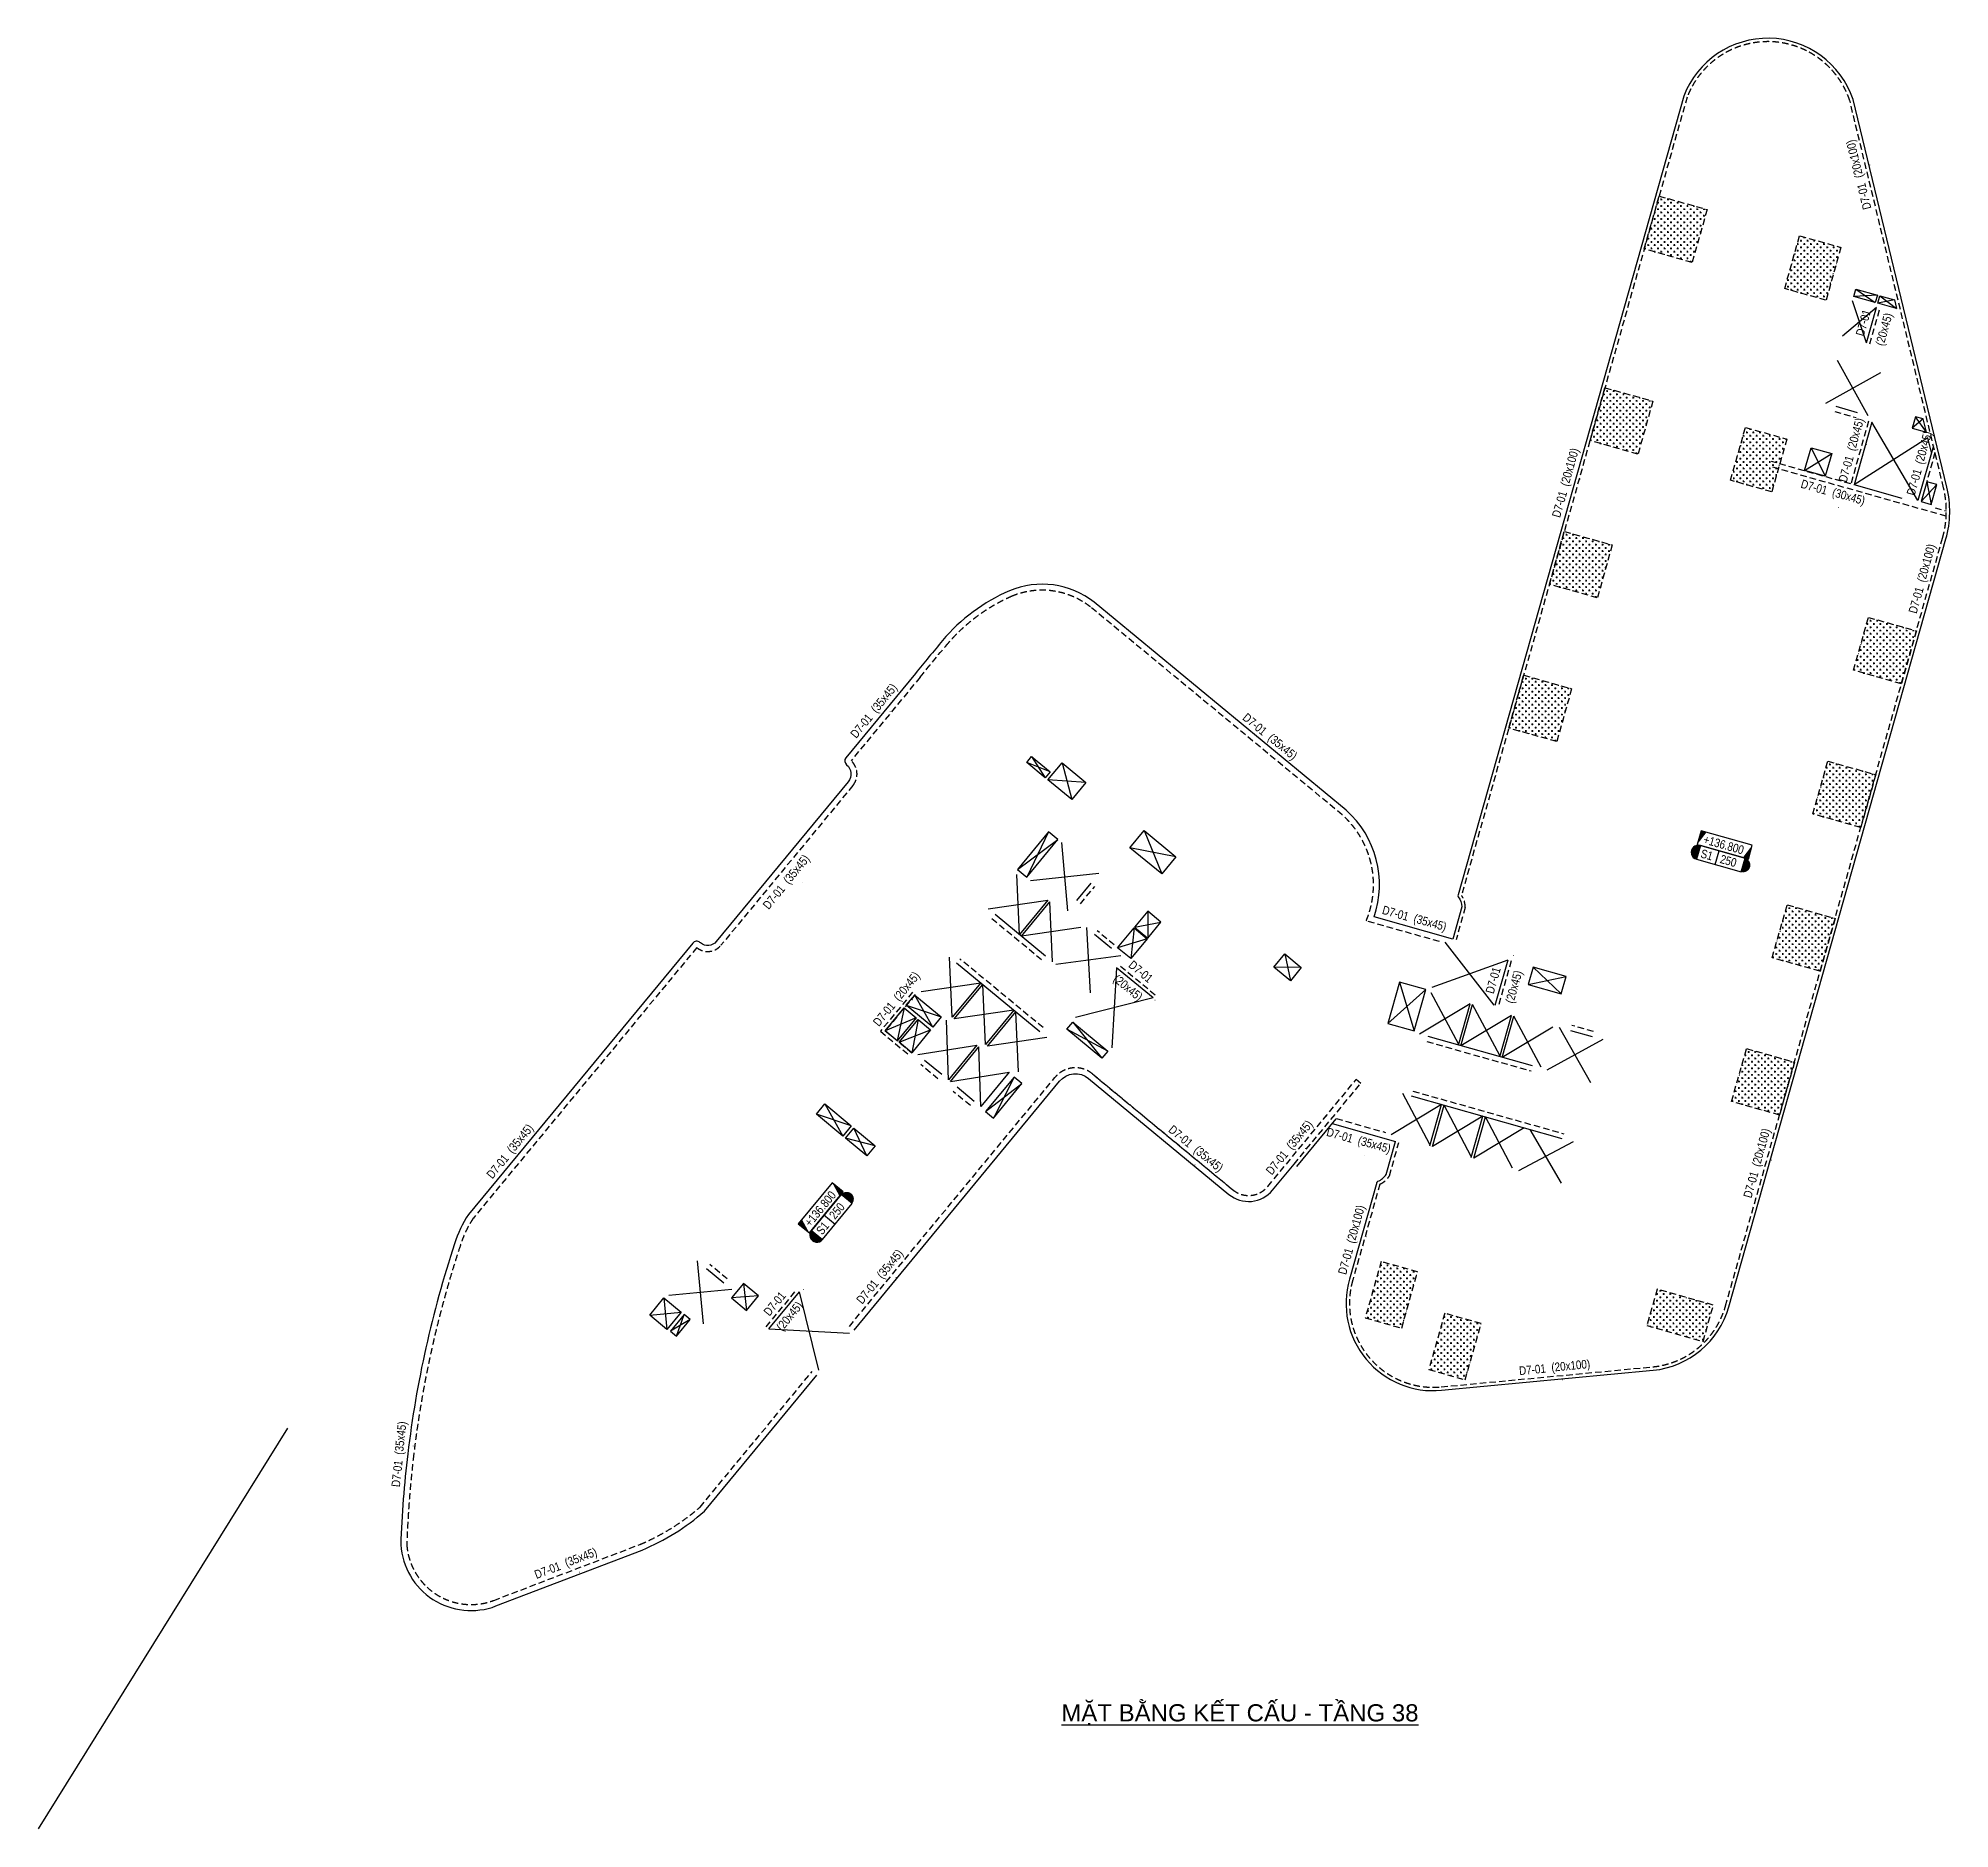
# Model space of a CAD drawing. Header units: millimetres. Extents: x 5400 to 3023951, y -127214 to 225084.
# Drawn here: x 2864800 to 2976113, y 2000 to 106284 of the extents above; entities that cross this region are included whole.
import ezdxf
from ezdxf.enums import TextEntityAlignment as Align

# ---------------------------------------------------------------- set-up
doc = ezdxf.new("R2010")
doc.units = ezdxf.units.MM
doc.header["$LTSCALE"] = 100
doc.linetypes.add('HIDDEN', pattern=[0.375, 0.25, -0.125])
for name, color, linetype in [('ccu11-Manh', 8, 'Continuous'), ('ccu11-Thay', 7, 'Continuous'), ('ccu12-Chidan', 9, 'Continuous'), ('ccu12-Hatch', 250, 'Continuous'), ('ccu12-Khuat', 9, 'HIDDEN'), ('ccu12-Lomo', 2, 'Continuous'), ('ccu12-Text', 31, 'Continuous'), ('ccu12-Thay', 7, 'Continuous')]:
    doc.layers.add(name, color=color, linetype=linetype)
doc.layers.add('ccu12-Tencaukien', color=9, linetype='Continuous', lineweight=15)
doc.layers.add('KC-Tencaukien', color=9, linetype='Continuous', lineweight=15)
doc.styles.add('Arial', font='arial.ttf', dxfattribs={"width": 0.7})
doc.styles.add('Arial Narrow', font='ARIALN.TTF')
pattern_1 = [(0, (168200, 0), (190.5, 190.5), [95.25, -285.75]), (90, (168247.62, -47.62), (-190.5, 190.5), [95.25, -285.75])]

msp = doc.modelspace()

# ---------------------------------------------------------------- texts
at = {"layer": 'ccu12-Text', "color": 31, "style": 'Arial'}
msp.add_text('%%UMẶT BẰNG KẾT CẤU - TẦNG 38', height=1000, dxfattribs=at).set_placement((2934777.9, 8253.3), align=Align.CENTER)

# ---------------------------------------------------------------- blocks, each defined once
blk = doc.blocks.new('ccu11-cmb-flat-8')
at = {"layer": 'ccu12-Chidan', "color": 7}
blk.add_lwpolyline([(0, 0), (1550, 0), (1550, 419), (0, 419)], close=True, dxfattribs=at)
at = {"layer": 'ccu12-Chidan'}
for points in [[(0, 0), (166, 419), (0, 419)], [(1550, 419), (1383, 0), (1550, 0)]]:
    blk.add_solid(points, dxfattribs=at)
at = {"layer": 'ccu12-Chidan', "color": 31, "style": 'Arial Narrow', "width": 0.8}
blk.add_attdef('+100.00', text='', height=250, dxfattribs=at).set_placement((745, 206), align=Align.MIDDLE_CENTER)
blk = doc.blocks.new('ccu11-chieudaysan-flat-2')
at = {"layer": 'ccu12-Chidan'}
for points in [[(-569, 0), (-569, 419, 1)], [(788, 419), (788, 0, 1)]]:
    blk.add_hatch(color=8, dxfattribs=at).paths.add_polyline_path(points)
at = {"layer": 'ccu12-Chidan', "color": 7}
blk.add_line((0, 0), (0, 419), dxfattribs=at)
blk.add_lwpolyline([(-569, 0), (788, 0), (788, 419), (-569, 419)], close=True, dxfattribs=at)
blk.add_arc((-569, 209), 209, 90, 270.0001, dxfattribs=at)
at = {"layer": 'ccu12-Chidan', "color": 31, "style": 'Arial Narrow', "width": 0.7}
for tag, p in [('S00', (-488, 209)), ('200', (100, 209))]:
    blk.add_attdef(tag, text='', height=250, dxfattribs=at).set_placement(p, align=Align.MIDDLE_LEFT)
blk = doc.blocks.new('*U4')
at = {"layer": 'ccu12-Tencaukien', "color": 8, "ltscale": 10000}
blk.add_line((361, -155), (354, -155), dxfattribs=at)
at = {"layer": 'ccu12-Text', "color": 2, "style": 'Arial Narrow', "width": 0.8}
blk.add_attdef('SH', text='', height=300, dxfattribs=at).set_placement((276, 6), align=Align.BOTTOM_RIGHT)
at = {"layer": 'ccu12-Text', "color": 31, "style": 'Arial Narrow', "width": 0.8}
for tag, p in [('(', (508, -75)), ('KT', (633, -75)), (')', (963, -75))]:
    blk.add_attdef(tag, text='', height=250, dxfattribs=at).set_placement(p, align=Align.BOTTOM_LEFT)
blk = doc.blocks.new('*U15')
at = {"layer": 'ccu12-Tencaukien', "color": 8, "ltscale": 10000}
blk.add_line((361, -155), (354, -155), dxfattribs=at)
at = {"layer": 'ccu12-Text', "color": 2, "style": 'Arial Narrow', "width": 0.8}
blk.add_attdef('SH', text='', height=300, dxfattribs=at).set_placement((276, 6), align=Align.BOTTOM_RIGHT)
at = {"layer": 'ccu12-Text', "color": 31, "style": 'Arial Narrow', "width": 0.8}
for tag, p in [('(', (508, -75)), ('KT', (633, -75)), (')', (963, -75))]:
    blk.add_attdef(tag, text='', height=250, dxfattribs=at).set_placement(p, align=Align.BOTTOM_LEFT)
blk = doc.blocks.new('*U16')
at = {"layer": 'ccu12-Tencaukien', "color": 8, "ltscale": 10000}
blk.add_line((361, -155), (354, -155), dxfattribs=at)
at = {"layer": 'ccu12-Text', "color": 2, "style": 'Arial Narrow', "width": 0.8}
blk.add_attdef('SH', text='', height=300, dxfattribs=at).set_placement((276, 6), align=Align.BOTTOM_RIGHT)
at = {"layer": 'ccu12-Text', "color": 31, "style": 'Arial Narrow', "width": 0.8}
for tag, p in [('(', (508, -75)), ('KT', (633, -75)), (')', (963, -75))]:
    blk.add_attdef(tag, text='', height=250, dxfattribs=at).set_placement(p, align=Align.BOTTOM_LEFT)
blk = doc.blocks.new('*U17')
at = {"layer": 'ccu12-Tencaukien', "color": 8, "ltscale": 10000}
blk.add_line((361, -155), (354, -155), dxfattribs=at)
at = {"layer": 'ccu12-Text', "color": 2, "style": 'Arial Narrow', "width": 0.8}
blk.add_attdef('SH', text='', height=300, dxfattribs=at).set_placement((276, 6), align=Align.BOTTOM_RIGHT)
at = {"layer": 'ccu12-Text', "color": 31, "style": 'Arial Narrow', "width": 0.8}
for tag, p in [('(', (508, -75)), ('KT', (633, -75)), (')', (963, -75))]:
    blk.add_attdef(tag, text='', height=250, dxfattribs=at).set_placement(p, align=Align.BOTTOM_LEFT)
blk = doc.blocks.new('*U18')
at = {"layer": 'ccu12-Tencaukien', "color": 8, "ltscale": 10000}
blk.add_line((361, -155), (354, -155), dxfattribs=at)
at = {"layer": 'ccu12-Text', "color": 2, "style": 'Arial Narrow', "width": 0.8}
blk.add_attdef('SH', text='', height=300, dxfattribs=at).set_placement((276, 6), align=Align.BOTTOM_RIGHT)
at = {"layer": 'ccu12-Text', "color": 31, "style": 'Arial Narrow', "width": 0.8}
for tag, p in [('(', (508, -75)), ('KT', (633, -75)), (')', (963, -75))]:
    blk.add_attdef(tag, text='', height=250, dxfattribs=at).set_placement(p, align=Align.BOTTOM_LEFT)
blk = doc.blocks.new('*U37')
at = {"layer": 'ccu12-Tencaukien', "color": 8, "ltscale": 10000}
blk.add_line((361, -155), (354, -155), dxfattribs=at)
at = {"layer": 'ccu12-Text', "color": 2, "style": 'Arial Narrow', "width": 0.8}
blk.add_attdef('SH', text='', height=300, dxfattribs=at).set_placement((276, 6), align=Align.BOTTOM_RIGHT)
at = {"layer": 'ccu12-Text', "color": 31, "style": 'Arial Narrow', "width": 0.8}
for tag, p in [('(', (508, -75)), ('KT', (633, -75)), (')', (963, -75))]:
    blk.add_attdef(tag, text='', height=250, dxfattribs=at).set_placement(p, align=Align.BOTTOM_LEFT)
blk = doc.blocks.new('*U38')
at = {"layer": 'ccu12-Tencaukien', "color": 8, "ltscale": 10000}
blk.add_line((361, -155), (354, -155), dxfattribs=at)
at = {"layer": 'ccu12-Text', "color": 2, "style": 'Arial Narrow', "width": 0.8}
blk.add_attdef('SH', text='', height=300, dxfattribs=at).set_placement((276, 6), align=Align.BOTTOM_RIGHT)
at = {"layer": 'ccu12-Text', "color": 31, "style": 'Arial Narrow', "width": 0.8}
for tag, p in [('(', (508, -75)), ('KT', (633, -75)), (')', (963, -75))]:
    blk.add_attdef(tag, text='', height=250, dxfattribs=at).set_placement(p, align=Align.BOTTOM_LEFT)
blk = doc.blocks.new('*U57')
at = {"layer": 'ccu12-Tencaukien', "color": 8, "ltscale": 10000}
blk.add_line((361, -155), (354, -155), dxfattribs=at)
at = {"layer": 'ccu12-Text', "color": 2, "style": 'Arial Narrow', "width": 0.8}
blk.add_attdef('SH', text='', height=300, dxfattribs=at).set_placement((276, 6), align=Align.BOTTOM_RIGHT)
at = {"layer": 'ccu12-Text', "color": 31, "style": 'Arial Narrow', "width": 0.8}
for tag, p in [('(', (508, -75)), ('KT', (633, -75)), (')', (963, -75))]:
    blk.add_attdef(tag, text='', height=250, dxfattribs=at).set_placement(p, align=Align.BOTTOM_LEFT)
blk = doc.blocks.new('Lomo T38')
at = {"layer": 'ccu11-Manh', "ltscale": 0.5}
for p, q in [((74364, 80350), (75491, 79560)), ((75614, 79997), (74240, 79913)), ((76610, 79716), (75635, 79519)), ((75759, 79956), (76733, 79209)), ((71378, 69785, 0), (72955, 70768, 0)), ((71752, 71108, 0), (72581, 69446, 0)), ((78487, 69127), (78740, 67808)), ((79066, 68963), (78161, 67972)), ((55280, 39844), (57490, 40311)), ((57204, 39300), (55565, 40854)), ((30803, 35965, 0), (28409, 37235, 0)), ((28756, 37655, 0), (30458, 35546, 0))]:
    blk.add_line(p, q, dxfattribs=at)
at = {"layer": 'ccu11-Manh'}
for p, q in [((78286, 72794, 0), (77638, 72250, 0)), ((78474, 72014, 0), (77825, 72915, 0)), ((27439, 52232, 20), (26076, 52776, 20)), ((26362, 53123, 20), (27154, 51886, 20)), ((28137, 52759, 20), (28697, 50611, 20)), ((29525, 51613, 20), (27310, 51757, 20)), ((32915, 48808, 20), (33935, 46284, 20)), ((34766, 47280, 20), (32090, 47809, 59)), ((49326, 39552, 0), (47110, 37580, 0)), ((47786, 39987, 0), (48646, 37146)), ((23682, 32449), (25800, 34072)), ((25338, 34454), (24146, 32068)), ((16759, 29866), (16010, 31484)), ((17244, 30454), (15519, 30890)), ((6472, 20334, 59), (5332, 19656, 0)), ((5675, 19367, 59), (6127, 20619, 59))]:
    blk.add_line(p, q, dxfattribs=at)
at = {"layer": 'ccu11-Manh', "ltscale": 5}
for p, q in [((25535, 46546), (27890, 48298)), ((27350, 48744), (26075, 46101)), ((32356, 43183), (33891, 43472)), ((33120, 44109), (33127, 42547)), ((33095, 42508), (31369, 41988)), ((32324, 43145), (32140, 41352)), ((41102, 41627, 0), (41429, 40060)), ((42066, 40831, 0), (40466, 40856, 0)), ((20606, 37361), (19556, 39227)), ((19632, 37906), (17837, 37146)), ((18938, 38479), (18531, 36573)), ((19065, 38633), (21096, 37955)), ((18647, 36478), (20479, 37207)), ((19748, 37811), (19378, 35874)), ((15860, 31614, 0), (13826, 32289)), ((14319, 32887), (15366, 31017)), ((9580, 22436), (9767, 20855)), ((4951, 21590), (5127, 19761)), ((10467, 21704), (8880, 21588)), ((4125, 20589), (5954, 20762))]:
    blk.add_line(p, q, dxfattribs=at)
at = {"layer": 'ccu12-Lomo'}
for points, elevation in [([(75615, 79997), (75491, 79560), (74240, 79913), (74364, 80350), (75614, 79997)], 0), ([(75759, 79956), (76610, 79716), (76733, 79209), (75635, 79519), (75759, 79956)], 0), ([(78475, 72013), (78287, 72795), (77825, 72915), (77638, 72250), (78474, 72014)], 0), ([(72955, 70768), (72581, 69446), (71378, 69785), (71752, 71108), (72955, 70768)], 0), ([(78740, 67808), (79066, 68963), (78487, 69127), (78161, 67972), (78740, 67808)], 0), ([(26362, 53123), (27440, 52233), (27152, 51885), (26075, 52775), (26362, 53123)], 20), ([(28137, 52759), (29525, 51613), (28697, 50611), (27304, 51762), (28137, 52759)], 20), ([(34766, 47280), (33935, 46284), (32087, 47806), (32915, 48808), (34766, 47280)], 20), ([(49326, 39552), (47786, 39987), (47110, 37580), (48647, 37148), (49326, 39552)], 0), ([(28409, 37235), (28756, 37655), (30803, 35965), (30458, 35546), (28409, 37235)], 0), ([(23682, 32449), (24146, 32068), (25800, 34072), (25338, 34454), (23682, 32449)], 0), ([(16013, 31487), (17244, 30454), (16759, 29866), (15520, 30890), (16013, 31487)], 0)]:
    blk.add_lwpolyline(points, dxfattribs=dict(at, elevation=elevation))
at = {"layer": 'ccu12-Lomo', "ltscale": 0.5}
for points, elevation in [([(27350, 48744), (25535, 46546), (26075, 46101), (27890, 48298), (27350, 48744)], 0), ([(4125, 20589), (4951, 21590), (5954, 20762), (5127, 19761), (4124, 20588)], 0), ([(6474, 20332), (6128, 20619), (5328, 19653), (5675, 19367), (6474, 20332)], 59)]:
    blk.add_lwpolyline(points, dxfattribs=dict(at, elevation=elevation))
at = {"layer": 'ccu12-Lomo', "ltscale": 0.5, "elevation": 0}
for points in [[(32356, 43183), (33127, 42547), (33891, 43472), (33120, 44109)], [(32324, 43145), (33095, 42508), (32140, 41352), (31369, 41988)], [(41102, 41627), (42066, 40831), (41429, 40060), (40465, 40856)], [(19556, 39227), (21096, 37955), (20606, 37361), (19065, 38633)], [(18938, 38479), (19632, 37906), (18531, 36573), (17837, 37146)], [(19748, 37811), (20479, 37207), (19378, 35874), (18647, 36478)], [(14319, 32887), (15860, 31614), (15366, 31017), (13826, 32289)], [(8880, 21588), (9767, 20855), (10467, 21704), (9580, 22436)]]:
    blk.add_lwpolyline(points, close=True, dxfattribs=at)
at = {"layer": 'ccu12-Lomo', "ltscale": 0.5}
blk.add_lwpolyline([(57204, 39300), (57490, 40311), (55565, 40854), (55280, 39844), (57204, 39300)], dxfattribs=at)

# ---------------------------------------------------------------- hatches: boundary and pattern name
at = {"layer": 'ccu12-Hatch', "ltscale": 0.5}
h = msp.add_hatch(dxfattribs=at)
h.set_pattern_fill('CROSS', color=256, scale=30)
h.set_pattern_definition([(0, (163109.29, 49655.36), (190.5, 190.5), [95.25, -285.75]), (90, (163156.91, 49607.74), (-190.5, 190.5), [95.25, -285.75])])
h.paths.add_polyline_path([(2961978.9, 96304.1), (2961108.7, 93224.6), (2958318, 94013.2), (2959188.1, 97092.6)])
h = msp.add_hatch(dxfattribs=at)
h.set_pattern_fill('CROSS', color=256, scale=30)
h.set_pattern_definition(pattern_1)
h.paths.add_polyline_path([(2969775, 94101.1), (2968904.8, 91021.7), (2966499, 91701.5), (2967369.2, 94780.9)])
h = msp.add_hatch(dxfattribs=at)
h.set_pattern_fill('CROSS', color=256, scale=30)
h.set_pattern_definition([(0, (159954.98, 38492.46), (190.5, 190.5), [95.25, -285.75]), (90, (160002.6, 38444.84), (-190.5, 190.5), [95.25, -285.75])])
h.paths.add_polyline_path([(2958824.5, 85141.2), (2957954.4, 82061.7), (2955163.7, 82850.3), (2956033.8, 85929.7)])
h = msp.add_hatch(dxfattribs=at)
h.set_pattern_fill('CROSS', color=256, scale=30)
h.set_pattern_definition([(0, (165045.68, -11162.9), (190.5, 190.5), [95.25, -285.75]), (90, (165093.3, -11210.52), (-190.5, 190.5), [95.25, -285.75])])
h.paths.add_polyline_path([(2966620.6, 82938.2), (2965750.5, 79858.8), (2963344.7, 80538.6), (2964214.8, 83618)])
h = msp.add_hatch(dxfattribs=at)
h.set_pattern_fill('CROSS', color=256, scale=30)
h.set_pattern_definition([(0, (157589.24, 30120.29), (190.5, 190.5), [95.25, -285.75]), (90, (157636.86, 30072.66), (-190.5, 190.5), [95.25, -285.75])])
h.paths.add_polyline_path([(2956458.8, 76769), (2955588.7, 73689.6), (2952797.9, 74478.2), (2953668.1, 77557.6)])
h = msp.add_hatch(dxfattribs=at)
h.set_pattern_fill('CROSS', color=256, scale=30)
h.set_pattern_definition([(0, (175297.21, 25116.52), (190.5, 190.5), [95.25, -285.75]), (90, (175344.84, 25068.9), (-190.5, 190.5), [95.25, -285.75])])
h.paths.add_polyline_path([(2974166.8, 71765.2), (2973296.6, 68685.8), (2970505.9, 69474.4), (2971376.1, 72553.8)])
h = msp.add_hatch(dxfattribs=at)
h.set_pattern_fill('CROSS', color=256, scale=30)
h.set_pattern_definition([(0, (155223.5, 21748.12), (190.5, 190.5), [95.25, -285.75]), (90, (155271.13, 21700.5), (-190.5, 190.5), [95.25, -285.75])])
h.paths.add_polyline_path([(2954093.1, 68396.8), (2953222.9, 65317.4), (2950432.2, 66106), (2951302.4, 69185.4)])
h = msp.add_hatch(dxfattribs=at)
h.set_pattern_fill('CROSS', color=256, scale=30)
h.set_pattern_definition([(0, (172931.48, 16744.35), (190.5, 190.5), [95.25, -285.75]), (90, (172979.1, 16696.72), (-190.5, 190.5), [95.25, -285.75])])
h.paths.add_polyline_path([(2971801, 63393.1), (2970930.9, 60313.6), (2968140.2, 61102.2), (2969010.3, 64181.6)])
h = msp.add_hatch(dxfattribs=at)
h.set_pattern_fill('CROSS', color=256, scale=30)
h.set_pattern_definition([(0, (170565.74, 8372.17), (190.5, 190.5), [95.25, -285.75]), (90, (170613.36, 8324.55), (-190.5, 190.5), [95.25, -285.75])])
h.paths.add_polyline_path([(2969435.3, 55020.9), (2968565.2, 51941.5), (2965774.4, 52730), (2966644.6, 55809.5)])
h = msp.add_hatch(dxfattribs=at)
h.set_pattern_fill('CROSS', color=256, scale=30)
h.set_pattern_definition(pattern_1)
h.paths.add_polyline_path([(2967069.6, 46648.7), (2966199.4, 43569.3), (2963408.7, 44357.9), (2964278.9, 47437.3)])
h = msp.add_hatch(dxfattribs=at)
h.set_pattern_fill('CROSS', color=256, scale=30)
h.set_pattern_definition([(0, (164498.98, 3009.8), (190.5, 190.5), [95.25, -285.75]), (90, (164546.6, 2962.18), (-190.5, 190.5), [95.25, -285.75])])
h.paths.add_polyline_path([(2944195.9, 31160), (2945120.5, 34431.9), (2943003.3, 35030.1), (2942078.8, 31758.2)])
h = msp.add_hatch(dxfattribs=at)
h.set_pattern_fill('CROSS', color=256, scale=30)
h.set_pattern_definition(pattern_1)
h.paths.add_polyline_path([(2961746.1, 30383.4), (2962344.3, 32500.5), (2959072.4, 33425), (2958474.2, 31307.9)])
h = msp.add_hatch(dxfattribs=at)
h.set_pattern_fill('CROSS', color=256, scale=30)
h.set_pattern_definition(pattern_1)
h.paths.add_polyline_path([(2947896.9, 28150.2), (2948821.5, 31422), (2946704.4, 32020.3), (2945779.8, 28748.4)])

# ---------------------------------------------------------------- linework, layer by layer
at = {"layer": 'ccu11-Manh', "ltscale": 0.5}
for p, q in [((2971852.4, 90604.4), (2969872.4, 88929.8)), ((2971267.8, 88535.5), (2970457, 90998.7)), ((2971369.4, 84298.2), (2969574.4, 87507.2)), ((2972076.4, 86800.2), (2968867.3, 85005.2)), ((2974255.2, 79352.1), (2971576.5, 83927.9)), ((2974840.8, 83005.5), (2970543.1, 80270.6, 0)), ((2924750.5, 55453, 0), (2924406.3, 59433.4, 0)), ((2921934.9, 54081.9, 0), (2921777, 57584.4, 0)), ((2922591.5, 57235.9, 0), (2926565.3, 57650.5, 0)), ((2920121.4, 55579.6, 0), (2923590.5, 56086.7, 0)), ((2923861, 52491.3, 0), (2923706.2, 55991.2, 0)), ((2925516.6, 54496.1, 0), (2922050.6, 53986.4, 0)), ((2925836.7, 54491.1, 0), (2926058.5, 50676.5, 0)), ((2946701.9, 53635.4), (2949562.9, 49969.3)), ((2918025.5, 49269.5, 0), (2917867.6, 52772)), ((2927841.4, 52835.5, 0), (2924053.8, 52332.1, 0)), ((2950378, 52596.7), (2945954.2, 50989)), ((2916212, 50767.3), (2919681.1, 51274.3)), ((2927598.1, 52148.3, 0), (2927317.8, 47490.1, 0)), ((2919953.2, 47677.6, 0), (2919796.8, 51178.8)), ((2929718.5, 50397.2, 0), (2925197.4, 49241.2, 0)), ((2947502.3, 47713.3, 0), (2945920.7, 50686.7, 0)), ((2917803.3, 45627.2), (2917685.4, 49096.5)), ((2921608.8, 49682.4), (2918141.2, 49174)), ((2921879.2, 46087), (2921724.4, 49586.8)), ((2948182.1, 50047.7, 0), (2945240.9, 48281, 0)), ((2950587.9, 49367.9), (2947646.7, 47601.1)), ((2949908.1, 47033.5), (2948326.5, 50006.9)), ((2952313.9, 46353.7), (2950732.3, 49327.1)), ((2923534.8, 48091.8), (2920068.8, 47582.1)), ((2952993.7, 48688.1), (2950052.5, 46921.3)), ((2955907.9, 47968.6), (2952650.7, 46187.1)), ((2953357.7, 48689.2), (2955200.9, 45466.5)), ((2916029.8, 47091.7), (2919458.8, 47631.9, 0)), ((2919692.3, 44067.1), (2919574.5, 47536.4, 0)), ((2917918.9, 45531.7, 0), (2921347.9, 46071.9, 0)), ((2945843.6, 41843.2), (2944262, 44816.6)), ((2946523.4, 44177.6), (2943582.2, 42410.8)), ((2948929.2, 43497.8), (2945988, 41731)), ((2948249.4, 41163.4), (2946667.8, 44136.8)), ((2950655.2, 40483.5), (2949073.6, 43457)), ((2951335, 42818), (2948393.7, 41051.2)), ((2953494, 39610), (2951671.8, 42722.8)), ((2954173.8, 42015.8), (2950992, 40317)), ((2903532.5, 31409.2), (2903183.4, 35069.5)), ((2905188.1, 33414), (2901527.8, 33064.8)), ((2910253.7, 28711.8), (2909129.8, 33271.4)), ((2907346.8, 31112.4), (2912036.6, 30870.8))]:
    msp.add_line(p, q, dxfattribs=at)
at = {"layer": 'ccu11-Thay', "ltscale": 0.5}
for p, q in [((2926087.7, 57072.2, 0), (2925259.9, 56069.8, 0)), ((2926299.3, 54109, 0), (2927301.7, 53281.2, 0)), ((2951808.7, 46425.1), (2945746.1, 48138.2)), ((2954031.4, 48498.8), (2955282.4, 48145.3)), ((2916415.3, 46773.4), (2917417.7, 45945.6, 0)), ((2918304.4, 45213.3, 0), (2919306.8, 44385.5)), ((2953548.3, 42192.5), (2944767.2, 44673.8)), ((2903723.1, 34623.8), (2904725.5, 33796))]:
    msp.add_line(p, q, dxfattribs=at)
at = {"layer": 'ccu11-Thay'}
for p, q in [((2923590.5, 56086.7, 0), (2921934.9, 54081.9, 0)), ((2922050.6, 53986.4, 0), (2923706.2, 55991.2, 0)), ((2950378, 52596.7, 0), (2949630.2, 49950.3, 0)), ((2919681.1, 51274.3), (2918025.5, 49269.5, 0)), ((2918141.2, 49174), (2919796.8, 51178.8)), ((2921608.8, 49682.4), (2919953.2, 47677.6, 0)), ((2920068.8, 47582.1), (2921724.4, 49586.8)), ((2947502.3, 47641.9, 0), (2948182.1, 50047.7, 0)), ((2947646.7, 47601.1, 0), (2948326.5, 50006.9, 0)), ((2949908.1, 46962.1, 0), (2950587.9, 49367.9, 0)), ((2950052.5, 46921.3), (2950732.3, 49327.1)), ((2919458.8, 47631.9, 0), (2917803.3, 45627.2)), ((2917918.9, 45531.7, 0), (2919574.5, 47536.4, 0)), ((2921347.9, 46071.9, 0), (2919692.3, 44067.1)), ((2945843.6, 41771.8), (2946523.4, 44177.6)), ((2945988, 41731), (2946667.8, 44136.8)), ((2948249.4, 41092), (2948929.2, 43497.8)), ((2948393.7, 41051.2), (2949073.6, 43457))]:
    msp.add_line(p, q, dxfattribs=at)
at = {"layer": 'ccu11-Thay', "ltscale": 0.5, "extrusion": (-9.92109e-09, 8.1449e-09, 1)}
msp.add_line((2929718.4, 50397, 0), (2927598, 52148.1, 0), dxfattribs=at)
at = {"layer": 'ccu12-Khuat', "ltscale": 15}
for p, q in [((2960818.1, 102856.1, 0), (2947678.1, 56361.2, 0)), ((2975751, 80097.9), (2970283.6, 102676.9, 0)), ((2971460.2, 88481.1), (2972044.9, 90550.1)), ((2969411.3, 84539.7), (2970662.3, 84186.2)), ((2971384, 83982.3, 0), (2970350.6, 80325, 0)), ((2975905, 78443.8), (2965649.9, 81341.6)), ((2970350.6, 80325, 0), (2965731.5, 81630.3)), ((2975251.9, 82151.3), (2974445.7, 79298.2)), ((2975258.4, 78938.2, 0), (2975912.7, 78753.3, 0)), ((2963057, 32448.3), (2975695.7, 77176)), ((2925491.2, 55878.8, 0), (2926319, 56881.1, 0)), ((2920335.1, 55014, 0), (2923265.1, 52594.3, 0)), ((2927460.9, 53474, 0), (2926458.5, 54301.8, 0)), ((2923321, 48657.4), (2918463.4, 52669)), ((2950570.5, 52542.3, 0), (2949822.7, 49895.9, 0)), ((2955364, 48434), (2954112.9, 48787.5)), ((2945664.5, 47849.5), (2951727.2, 46136.4)), ((2917194.9, 45675.7, 0), (2916192.5, 46503.5)), ((2919083.9, 44115.6), (2918081.6, 44943.4, 0)), ((2944848.8, 44962.5), (2953629.9, 42481.2)), ((2940383.4, 43366.6, 0), (2943258.9, 42554.1)), ((2904916.5, 34027.3), (2903914.1, 34855.1)), ((2907192.6, 31239.8), (2908975.5, 33398.8))]:
    msp.add_line(p, q, dxfattribs=at)
at = {"layer": 'ccu12-Khuat', "ltscale": 15, "extrusion": (-9.92109e-09, 8.1449e-09, 1)}
msp.add_line((2929845.8, 50551.2, 0), (2927725.4, 52302.3, 0), dxfattribs=at)
at = {"layer": 'ccu12-Khuat', "ltscale": 15, "elevation": 0}
for points in [[(2961978.9, 96304.1), (2961108.7, 93224.6), (2958318, 94013.2), (2959188.1, 97092.6), (2961978.9, 96304.1)], [(2969775, 94101.1), (2968904.8, 91021.7), (2966499, 91701.5), (2967369.2, 94780.9), (2969775, 94101.1)], [(2958824.5, 85141.2), (2957954.4, 82061.7), (2955163.7, 82850.3), (2956033.8, 85929.7), (2958824.5, 85141.2)], [(2966620.6, 82938.2), (2965750.5, 79858.8), (2963344.7, 80538.6), (2964214.8, 83618), (2966620.6, 82938.2)], [(2956458.8, 76769), (2955588.7, 73689.6), (2952797.9, 74478.2), (2953668.1, 77557.6), (2956458.8, 76769)], [(2974166.8, 71765.2), (2973296.6, 68685.8), (2970505.9, 69474.4), (2971376.1, 72553.8), (2974166.8, 71765.2)], [(2954093.1, 68396.8), (2953222.9, 65317.4), (2950432.2, 66106), (2951302.4, 69185.4), (2954093.1, 68396.8)], [(2971801, 63393.1), (2970930.9, 60313.6), (2968140.2, 61102.2), (2969010.3, 64181.6), (2971801, 63393.1)], [(2969435.3, 55020.9), (2968565.2, 51941.5), (2965774.4, 52730), (2966644.6, 55809.5), (2969435.3, 55020.9)], [(2946399.7, 53668.9), (2942130, 54875.4)], [(2915719.2, 50720.3), (2913840.8, 48445.6), (2915537.1, 47044.7)], [(2915873.4, 50592.9), (2914122.3, 48472.5), (2915664.4, 47199)], [(2967069.6, 46648.7), (2966199.4, 43569.3), (2963408.7, 44357.9), (2964278.9, 47437.3), (2967069.6, 46648.7)], [(2937927.1, 40706.4), (2941811.4, 45409.8), (2941541.5, 45632.7)], [(2944195.9, 31160), (2945120.5, 34431.9), (2943003.3, 35030.1), (2942078.8, 31758.2), (2944195.9, 31160)], [(2961746.1, 30383.4), (2962344.3, 32500.5), (2959072.4, 33425), (2958474.2, 31307.9), (2961746.1, 30383.4)], [(2947896.9, 28150.2), (2948821.5, 31422), (2946704.4, 32020.3), (2945779.8, 28748.4), (2947896.9, 28150.2)]]:
    msp.add_lwpolyline(points, dxfattribs=at)
at = {"layer": 'ccu12-Khuat', "ltscale": 15, "extrusion": (-3.81165e-21, -3.29453e-06, 1), "elevation": 20.3}
for points in [[(2942130, 54875.4, 0.31985104), (2940739.3, 61051.2), (2926074.6, 73160.3, 0.27164606), (2921496.3, 73783.3, 0.11408457), (2917723.1, 70978.5, -0.00024627), (2916153.6, 69070.7), (2912135.7, 64204.8, -0.40049978), (2912239.2, 62758.9), (2904555.7, 53457, -0.41381835), (2903148.9, 53322.1), (2890138.7, 37569.4, 0.07072031), (2889376, 35960.3, 0.05033274), (2886666, 23794.1, 0.02088585), (2886261.7, 18541.9, 0.50175731), (2891330.7, 15301.9), (2899838, 18559.5, 0.07924817), (2903340.7, 20733.6), (2909869.9, 28639.7)], [(2912034.9, 31261.3), (2924006.6, 45757.8, -0.41421356), (2926188.8, 45965.9), (2934362, 39216.2, 0.41486729), (2936405.4, 39413.4), (2941541.5, 45632.7)]]:
    msp.add_lwpolyline(points, format="xyb", dxfattribs=at)
at = {"layer": 'ccu12-Khuat', "ltscale": 15, "elevation": 0}
for points in [[(2947678.1, 56361.2, -0.15751804), (2947897.1, 55660.1), (2947364.6, 53775.5)], [(2926342.5, 45838), (2934360.6, 39216.2, 0.41486705), (2936405.5, 39413.6), (2939805.1, 43530.1)], [(2942928.3, 39545.1, 0.15749066), (2943481.7, 40027.9), (2944031.1, 41972.2)], [(2942928.3, 39545.1), (2941346.8, 33948.5, 0.52903183), (2946504.6, 27736.2), (2958814, 28903.1, 0.30834994), (2963057, 32448.6)]]:
    msp.add_lwpolyline(points, format="xyb", dxfattribs=at)
at = {"layer": 'ccu12-Khuat', "ltscale": 15}
for centre, radius, start, end in [((2965518.3, 101048.7, 0), 5034.9, 18.663294, 159.167695), ((2970152.8, 78742.3), 5760, 344.221226, 13.61189)]:
    msp.add_arc(centre, radius, start, end, dxfattribs=at)
at = {"layer": 'ccu12-Thay'}
for p, q in [((2960625.7, 102910.5, 0), (2947477.6, 56386.9)), ((2975945.4, 80144.9), (2970478, 102723.9, 0)), ((2971267.8, 88535.5), (2971852.4, 90604.4)), ((2970743.9, 84474.9), (2969492.9, 84828.4)), ((2971576.5, 83927.9, 0), (2970543.1, 80270.6, 0)), ((2975156, 82547.4), (2974253.2, 79352.6)), ((2975048.3, 82158.7), (2974840.8, 83005.5)), ((2973333.8, 79482.1), (2970543.1, 80270.6, 0)), ((2963249.4, 32394), (2975888.2, 77121.6)), ((2940139.9, 43071.8, 0), (2943838.8, 42026.5))]:
    msp.add_line(p, q, dxfattribs=at)
at = {"layer": 'ccu12-Thay', "ltscale": 0.5}
for p, q in [((2923456.2, 52825.6, 0), (2920526.2, 55245.3, 0)), ((2918272.4, 52437.7), (2923130, 48426.1)), ((2907346.8, 31112.4), (2909129.8, 33271.4))]:
    msp.add_line(p, q, dxfattribs=at)
at = {"layer": 'ccu12-Thay', "ltscale": 0.5, "extrusion": (-3.81165e-21, -3.29453e-06, 1), "elevation": 20.3}
for points in [[(2942592.9, 55108.3, 0.30156318), (2940967.5, 61316.7), (2926294.2, 73432.9, 0.2720468), (2921358.8, 74105.2, 0.11422115), (2917454.5, 71202.9, -0.00024653), (2915883.6, 69293.4), (2911824.8, 64377.9, 0.39975737), (2911875.7, 63967.1), (2911875.7, 63967.1, -0.4140984), (2911969.4, 62981.8), (2904285.9, 53679.9, -0.41415341), (2903370.9, 53592.7), (2903333.2, 53623.8, 0.41421363), (2902910.9, 53583.5), (2889857.1, 37778.1, 0.07130962), (2889042.7, 36067.3, 0.05032002), (2886318.4, 23835.6, 0.02095821), (2885911.3, 18535.8, 0.50327687), (2891455.1, 14974.8), (2899968.3, 18234.6, 0.07990407), (2903592, 20488.3), (2910139.8, 28416.8)], [(2912304.8, 31038.4), (2924276.5, 45534.9, -0.41421356), (2925965.9, 45696.1), (2934139.1, 38946.3, 0.41480027), (2936675.5, 39190.8), (2937927.1, 40706.4)]]:
    msp.add_lwpolyline(points, format="xyb", dxfattribs=at)
at = {"layer": 'ccu12-Thay', "elevation": 0}
for points in [[(2947477.6, 56386.9, 0.18978239), (2947490.9, 56278.1, -0.16130354), (2947697.1, 55687.5), (2947168.1, 53815.5)], [(2942743.8, 39628.1, -0.18978239), (2942812.1, 39713.8, 0.16130354), (2943296.8, 40109.2), (2943838.6, 42026.6)], [(2942744.7, 39631), (2941154.5, 34003.4, 0.52900069), (2946523.7, 27537.1), (2958833.3, 28704, 0.30836815), (2963249.4, 32394)]]:
    msp.add_lwpolyline(points, format="xyb", dxfattribs=at)
msp.add_lwpolyline([(2947168.1, 53815.5), (2942592.9, 55108.3)], dxfattribs=at)
at = {"layer": 'ccu12-Thay', "ltscale": 0.5, "elevation": 0}
msp.add_lwpolyline([(2938081.3, 40579.1), (2940373.7, 43354.9)], dxfattribs=at)
at = {"layer": 'ccu12-Thay'}
for centre, radius, start, end in [((2965518.3, 101048.7, 0), 5234.9, 18.663294, 159.167695), ((2970152.8, 78742.3), 5960, 344.221226, 13.61189)]:
    msp.add_arc(centre, radius, start, end, dxfattribs=at)
at = {"layer": 'Defpoints', "color": 1, "ltscale": 0.5}
msp.add_line((2879321.9, 25335.1), (2864799.9, 1999.8), dxfattribs=at)

# ---------------------------------------------------------------- block references
at = {"layer": 'ccu12-Lomo'}
msp.add_blockref('Lomo T38', (2896285.1, 11326.3), dxfattribs=at)
at = {"layer": 'ccu12-Tencaukien'}
ref = msp.add_blockref('*U4', (2971336.5, 98208.5, 0), dxfattribs=dict(at, xscale=1.815893337873054, yscale=1.815893337873054, zscale=1.815893337873054, rotation=103.6118897536134))
ref.add_attrib('KT', '(20x100)', dxfattribs={"color": 31, "height": 500, "rotation": 103.61189, "style": 'Arial Narrow'}).set_placement((2971227.5, 98243.9, 0), align=Align.BOTTOM_LEFT)
ref.add_attrib('SH', 'D7-01', dxfattribs={"color": 2, "height": 500, "rotation": 103.61189, "style": 'Arial Narrow'}).set_placement((2971328, 97926.2, 0), align=Align.BOTTOM_RIGHT)
ref = msp.add_blockref('*U4', (2971820.4, 90595, 0), dxfattribs=dict(at, xscale=1.815893337873054, yscale=1.815893337873054, zscale=1.815893337873054, rotation=74.21909893616227))
ref.add_attrib('KT', '(20x45)', dxfattribs={"color": 31, "height": 500, "rotation": 74.219099, "style": 'Arial Narrow'}).set_placement((2972403.9, 88288, 0), align=Align.BOTTOM_LEFT)
ref.add_attrib('SH', 'D7-01', dxfattribs={"color": 2, "height": 500, "rotation": 74.219099, "style": 'Arial Narrow'}).set_placement((2971674.4, 90353.2, 0), align=Align.BOTTOM_RIGHT)
ref = msp.add_blockref('*U17', (2970818.8, 82085.5, 0), dxfattribs=dict(at, xscale=1.815893337873054, yscale=1.815893337873054, zscale=1.815893337873054, rotation=74.21909893616227))
ref.add_attrib('KT', '(20x45)', dxfattribs={"color": 31, "height": 500, "rotation": 74.219099, "style": 'Arial Narrow'}).set_placement((2970741.1, 82169.9, 0), align=Align.BOTTOM_LEFT)
ref.add_attrib('SH', 'D7-01', dxfattribs={"color": 2, "height": 500, "rotation": 74.219099, "style": 'Arial Narrow'}).set_placement((2970672.7, 81843.7, 0), align=Align.BOTTOM_RIGHT)
ref = msp.add_blockref('*U18', (2974777.9, 81313.1, 0), dxfattribs=dict(at, xscale=1.815893337873054, yscale=1.815893337873054, zscale=1.815893337873054, rotation=74.21909893616227))
ref.add_attrib('KT', '(20x45)', dxfattribs={"color": 31, "height": 500, "rotation": 74.219099, "style": 'Arial Narrow'}).set_placement((2974700.3, 81397.5, 0), align=Align.BOTTOM_LEFT)
ref.add_attrib('SH', 'D7-01', dxfattribs={"color": 2, "height": 500, "rotation": 74.219099, "style": 'Arial Narrow'}).set_placement((2974631.9, 81071.4, 0), align=Align.BOTTOM_RIGHT)
ref = msp.add_blockref('*U4', (2954129.3, 80027.3, 0), dxfattribs=dict(at, xscale=1.815893337873054, yscale=1.815893337873054, zscale=1.815893337873054, rotation=74.21909893616227))
ref.add_attrib('KT', '(20x100)', dxfattribs={"color": 31, "height": 500, "rotation": 74.219099, "style": 'Arial Narrow'}).set_placement((2954051.7, 80111.7, 0), align=Align.BOTTOM_LEFT)
ref.add_attrib('SH', 'D7-01', dxfattribs={"color": 2, "height": 500, "rotation": 74.219099, "style": 'Arial Narrow'}).set_placement((2953983.3, 79785.5, 0), align=Align.BOTTOM_RIGHT)
ref = msp.add_blockref('*U16', (2969099.8, 79399.8, 0), dxfattribs=dict(at, xscale=1.815893337873054, yscale=1.815893337873054, zscale=1.815893337873054, rotation=344.2212278170489))
ref.add_attrib('KT', '(30x45)', dxfattribs={"color": 31, "height": 500, "rotation": 344.221228, "style": 'Arial Narrow'}).set_placement((2969184.2, 79477.5), align=Align.BOTTOM_LEFT)
ref.add_attrib('SH', 'D7-01', dxfattribs={"color": 2, "height": 500, "rotation": 344.221228, "style": 'Arial Narrow'}).set_placement((2968858, 79545.9), align=Align.BOTTOM_RIGHT)
ref = msp.add_blockref('*U4', (2974893.4, 74440.4, 0), dxfattribs=dict(at, xscale=1.815893337873054, yscale=1.815893337873054, zscale=1.815893337873054, rotation=74.21909893616227))
ref.add_attrib('KT', '(20x100)', dxfattribs={"color": 31, "height": 500, "rotation": 74.219099, "style": 'Arial Narrow'}).set_placement((2974815.8, 74524.8, 0), align=Align.BOTTOM_LEFT)
ref.add_attrib('SH', 'D7-01', dxfattribs={"color": 2, "height": 500, "rotation": 74.219099, "style": 'Arial Narrow'}).set_placement((2974747.4, 74198.6, 0), align=Align.BOTTOM_RIGHT)
ref = msp.add_blockref('*U37', (2913774, 66739.4, 0), dxfattribs=dict(at, xscale=1.815893337873054, yscale=1.815893337873054, zscale=1.815893337873054, rotation=50.44092590918682))
ref.add_attrib('KT', '(35x45)', dxfattribs={"color": 31, "height": 500, "rotation": 50.440926, "style": 'Arial Narrow'}).set_placement((2913737, 66847.9, 0), align=Align.BOTTOM_LEFT)
ref.add_attrib('SH', 'D7-01', dxfattribs={"color": 2, "height": 500, "rotation": 50.440926, "style": 'Arial Narrow'}).set_placement((2913542.8, 66577, 0), align=Align.BOTTOM_RIGHT)
ref = msp.add_blockref('*U4', (2936154.6, 65295.2), dxfattribs=dict(at, xscale=1.815893337873054, yscale=1.815893337873054, zscale=1.815893337873054, rotation=320.4488798636559))
ref.add_attrib('KT', '(35x45)', dxfattribs={"color": 31, "height": 500, "rotation": 320.44888, "style": 'Arial Narrow'}).set_placement((2936263, 65332.2, 0), align=Align.BOTTOM_LEFT)
ref.add_attrib('SH', 'D7-01', dxfattribs={"color": 2, "height": 500, "rotation": 320.44888, "style": 'Arial Narrow'}).set_placement((2935992.1, 65526.3, 0), align=Align.BOTTOM_RIGHT)
ref = msp.add_blockref('*U38', (2908674, 56773.4), dxfattribs=dict(at, xscale=1.815893337873054, yscale=1.815893337873054, zscale=1.815893337873054, rotation=50.44092590918682))
ref.add_attrib('KT', '(35x45)', dxfattribs={"color": 31, "height": 500, "rotation": 50.440926, "style": 'Arial Narrow'}).set_placement((2908637, 56881.9, 0), align=Align.BOTTOM_LEFT)
ref.add_attrib('SH', 'D7-01', dxfattribs={"color": 2, "height": 500, "rotation": 50.440926, "style": 'Arial Narrow'}).set_placement((2908442.9, 56611, 0), align=Align.BOTTOM_RIGHT)
ref = msp.add_blockref('*U4', (2944723, 54583, 0), dxfattribs=dict(at, xscale=1.815893337873054, yscale=1.815893337873054, zscale=1.815893337873054, rotation=344.2212278170489))
ref.add_attrib('KT', '(35x45)', dxfattribs={"color": 31, "height": 500, "rotation": 344.221228, "style": 'Arial Narrow'}).set_placement((2944807.4, 54660.6), align=Align.BOTTOM_LEFT)
ref.add_attrib('SH', 'D7-01', dxfattribs={"color": 2, "height": 500, "rotation": 344.221228, "style": 'Arial Narrow'}).set_placement((2944481.2, 54729), align=Align.BOTTOM_RIGHT)
ref = msp.add_blockref('*U4', (2929513.9, 50890.1), dxfattribs=dict(at, xscale=1.815893337873054, yscale=1.815893337873054, zscale=1.815893337873054, rotation=320.4488798636559))
ref.add_attrib('KT', '(20x45)', dxfattribs={"color": 31, "height": 500, "rotation": 320.44888, "style": 'Arial Narrow'}).set_placement((2927261.8, 51298.6, 0), align=Align.BOTTOM_LEFT)
ref.add_attrib('SH', 'D7-01', dxfattribs={"color": 2, "height": 500, "rotation": 320.44888, "style": 'Arial Narrow'}).set_placement((2929351.5, 51121.2, 0), align=Align.BOTTOM_RIGHT)
ref = msp.add_blockref('*U4', (2950264.5, 52298.6, 0), dxfattribs=dict(at, xscale=1.815893337873054, yscale=1.815893337873054, zscale=1.815893337873054, rotation=74.21909893616227))
ref.add_attrib('KT', '(20x45)', dxfattribs={"color": 31, "height": 500, "rotation": 74.219099, "style": 'Arial Narrow'}).set_placement((2950847.9, 49991.5, 0), align=Align.BOTTOM_LEFT)
ref.add_attrib('SH', 'D7-01', dxfattribs={"color": 2, "height": 500, "rotation": 74.219099, "style": 'Arial Narrow'}).set_placement((2950118.4, 52056.8, 0), align=Align.BOTTOM_RIGHT)
ref = msp.add_blockref('*U15', (2915090.4, 49956.7), dxfattribs=dict(at, xscale=1.815893337873054, yscale=1.815893337873054, zscale=1.815893337873054, rotation=50.44092590918682))
ref.add_attrib('KT', '(20x45)', dxfattribs={"color": 31, "height": 500, "rotation": 50.440926, "style": 'Arial Narrow'}).set_placement((2915053.4, 50065.2, 0), align=Align.BOTTOM_LEFT)
ref.add_attrib('SH', 'D7-01', dxfattribs={"color": 2, "height": 500, "rotation": 50.440926, "style": 'Arial Narrow'}).set_placement((2914859.3, 49794.3, 0), align=Align.BOTTOM_RIGHT)
ref = msp.add_blockref('*U4', (2892585.5, 41084.2, 0), dxfattribs=dict(at, xscale=1.815893337873054, yscale=1.815893337873054, zscale=1.815893337873054, rotation=50.44092590918682))
ref.add_attrib('KT', '(35x45)', dxfattribs={"color": 31, "height": 500, "rotation": 50.440926, "style": 'Arial Narrow'}).set_placement((2892548.5, 41192.7, 0), align=Align.BOTTOM_LEFT)
ref.add_attrib('SH', 'D7-01', dxfattribs={"color": 2, "height": 500, "rotation": 50.440926, "style": 'Arial Narrow'}).set_placement((2892354.4, 40921.8, 0), align=Align.BOTTOM_RIGHT)
ref = msp.add_blockref('*U4', (2931840.3, 41297.6), dxfattribs=dict(at, xscale=1.815893337873054, yscale=1.815893337873054, zscale=1.815893337873054, rotation=320.4488798636559))
ref.add_attrib('KT', '(35x45)', dxfattribs={"color": 31, "height": 500, "rotation": 320.44888, "style": 'Arial Narrow'}).set_placement((2931948.8, 41334.6, 0), align=Align.BOTTOM_LEFT)
ref.add_attrib('SH', 'D7-01', dxfattribs={"color": 2, "height": 500, "rotation": 320.44888, "style": 'Arial Narrow'}).set_placement((2931677.9, 41528.7, 0), align=Align.BOTTOM_RIGHT)
ref = msp.add_blockref('*U4', (2937968.9, 41306.7), dxfattribs=dict(at, xscale=1.815893337873054, yscale=1.815893337873054, zscale=1.815893337873054, rotation=50.44092590918682))
ref.add_attrib('KT', '(35x45)', dxfattribs={"color": 31, "height": 500, "rotation": 50.440926, "style": 'Arial Narrow'}).set_placement((2937931.9, 41415.2, 0), align=Align.BOTTOM_LEFT)
ref.add_attrib('SH', 'D7-01', dxfattribs={"color": 2, "height": 500, "rotation": 50.440926, "style": 'Arial Narrow'}).set_placement((2937737.8, 41144.3, 0), align=Align.BOTTOM_RIGHT)
ref = msp.add_blockref('*U4', (2941479.8, 41651.9, 0), dxfattribs=dict(at, xscale=1.815893337873054, yscale=1.815893337873054, zscale=1.815893337873054, rotation=344.2212204090466))
ref.add_attrib('KT', '(35x45)', dxfattribs={"color": 31, "height": 500, "rotation": 344.22122, "style": 'Arial Narrow'}).set_placement((2941564.2, 41729.5, 0), align=Align.BOTTOM_LEFT)
ref.add_attrib('SH', 'D7-01', dxfattribs={"color": 2, "height": 500, "rotation": 344.22122, "style": 'Arial Narrow'}).set_placement((2941238, 41797.9, 0), align=Align.BOTTOM_RIGHT)
ref = msp.add_blockref('*U4', (2965274.4, 40399.4, 0), dxfattribs=dict(at, xscale=1.815893337873054, yscale=1.815893337873054, zscale=1.815893337873054, rotation=74.21909893616227))
ref.add_attrib('KT', '(20x100)', dxfattribs={"color": 31, "height": 500, "rotation": 74.219099, "style": 'Arial Narrow'}).set_placement((2965196.8, 40483.8, 0), align=Align.BOTTOM_LEFT)
ref.add_attrib('SH', 'D7-01', dxfattribs={"color": 2, "height": 500, "rotation": 74.219099, "style": 'Arial Narrow'}).set_placement((2965128.3, 40157.7, 0), align=Align.BOTTOM_RIGHT)
ref = msp.add_blockref('*U4', (2941671.5, 35936.6, 0), dxfattribs=dict(at, xscale=1.815893337873054, yscale=1.815893337873054, zscale=1.815893337873054, rotation=74.21909893616227))
ref.add_attrib('KT', '(20x100)', dxfattribs={"color": 31, "height": 500, "rotation": 74.219099, "style": 'Arial Narrow'}).set_placement((2941593.8, 36021, 0), align=Align.BOTTOM_LEFT)
ref.add_attrib('SH', 'D7-01', dxfattribs={"color": 2, "height": 500, "rotation": 74.219099, "style": 'Arial Narrow'}).set_placement((2941525.4, 35694.9, 0), align=Align.BOTTOM_RIGHT)
ref = msp.add_blockref('*U4', (2914119.8, 33786.9), dxfattribs=dict(at, xscale=1.815893337873054, yscale=1.815893337873054, zscale=1.815893337873054, rotation=50.44092590918682))
ref.add_attrib('KT', '(35x45)', dxfattribs={"color": 31, "height": 500, "rotation": 50.440926, "style": 'Arial Narrow'}).set_placement((2914082.8, 33895.4, 0), align=Align.BOTTOM_LEFT)
ref.add_attrib('SH', 'D7-01', dxfattribs={"color": 2, "height": 500, "rotation": 50.440926, "style": 'Arial Narrow'}).set_placement((2913888.7, 33624.5, 0), align=Align.BOTTOM_RIGHT)
ref = msp.add_blockref('*U57', (2908719.4, 33088.9), dxfattribs=dict(at, xscale=1.815893337873054, yscale=1.815893337873054, zscale=1.815893337873054, rotation=50.44092590918682))
ref.add_attrib('KT', '(20x45)', dxfattribs={"color": 31, "height": 500, "rotation": 50.440926, "style": 'Arial Narrow'}).set_placement((2908235.6, 30853.7, 0), align=Align.BOTTOM_LEFT)
ref.add_attrib('SH', 'D7-01', dxfattribs={"color": 2, "height": 500, "rotation": 50.440926, "style": 'Arial Narrow'}).set_placement((2908488.3, 32926.5, 0), align=Align.BOTTOM_RIGHT)
ref = msp.add_blockref('*U4', (2952901.9, 28371, 0), dxfattribs=dict(at, xscale=1.815893337873053, yscale=1.815893337873053, zscale=1.815893337873053, rotation=5.415448475028894))
ref.add_attrib('KT', '(20x100)', dxfattribs={"color": 31, "height": 500, "rotation": 5.415448, "style": 'Arial Narrow'}).set_placement((2952952.5, 28473.8), align=Align.BOTTOM_LEFT)
ref.add_attrib('SH', 'D7-01', dxfattribs={"color": 2, "height": 500, "rotation": 5.415448, "style": 'Arial Narrow'}).set_placement((2952623.7, 28419.7), align=Align.BOTTOM_RIGHT)
ref = msp.add_blockref('*U4', (2886276.8, 23680.3, 0), dxfattribs=dict(at, xscale=1.815893337873054, yscale=1.815893337873054, zscale=1.815893337873054, rotation=83.86004537470342))
ref.add_attrib('KT', '(35x45)', dxfattribs={"color": 31, "height": 500, "rotation": 83.860045, "style": 'Arial Narrow'}).set_placement((2886186.2, 23750.5), align=Align.BOTTOM_LEFT)
ref.add_attrib('SH', 'D7-01', dxfattribs={"color": 2, "height": 500, "rotation": 83.860045, "style": 'Arial Narrow'}).set_placement((2886173.3, 23417.5), align=Align.BOTTOM_RIGHT)
ref = msp.add_blockref('*U4', (2895605.9, 16984.5, 0), dxfattribs=dict(at, xscale=1.815893337873054, yscale=1.815893337873054, zscale=1.815893337873054, rotation=20.80877027959538))
ref.add_attrib('KT', '(35x45)', dxfattribs={"color": 31, "height": 500, "rotation": 20.80877, "style": 'Arial Narrow'}).set_placement((2895627.4, 17097.1), align=Align.BOTTOM_LEFT)
ref.add_attrib('SH', 'D7-01', dxfattribs={"color": 2, "height": 500, "rotation": 20.80877, "style": 'Arial Narrow'}).set_placement((2895324.7, 16957.6), align=Align.BOTTOM_RIGHT)
at = {"layer": 'KC-Tencaukien'}
ref = msp.add_blockref('ccu11-cmb-flat-8', (2961402.2, 59322.1), dxfattribs=dict(at, xscale=1.999999999999999, yscale=1.999999999999999, zscale=1.999999999999999, rotation=344.2212265880018))
ref.add_attrib('+100.00', '+136.800', dxfattribs={"layer": 'ccu12-Chidan', "color": 31, "height": 500, "rotation": 344.221227, "style": 'Arial Narrow'}).set_placement((2962948.2, 59312.4), align=Align.MIDDLE_CENTER)
ref = msp.add_blockref('ccu11-chieudaysan-flat-2', (2962455, 58153.8), dxfattribs=dict(at, xscale=1.999999999999999, yscale=1.999999999999999, zscale=1.999999999999999, rotation=344.2212265880018))
ref.add_attrib('S00', 'S1', dxfattribs={"layer": 'ccu12-Chidan', "color": 31, "height": 500, "rotation": 344.221227, "style": 'Arial Narrow'}).set_placement((2961629.7, 58822.4), align=Align.MIDDLE_LEFT)
ref.add_attrib('200', '250', dxfattribs={"layer": 'ccu12-Chidan', "color": 31, "height": 500, "rotation": 344.221227, "style": 'Arial Narrow'}).set_placement((2962761.4, 58502.6), align=Align.MIDDLE_LEFT)
ref = msp.add_blockref('ccu11-cmb-flat-8', (2909705, 36701.9), dxfattribs=dict(at, xscale=1.999999999999999, yscale=1.999999999999999, zscale=1.999999999999999, rotation=50.44882673785607))
ref.add_attrib('+100.00', '+136.800', dxfattribs={"layer": 'ccu12-Chidan', "color": 31, "height": 500, "rotation": 50.448827, "style": 'Arial Narrow'}).set_placement((2910337, 38112.8), align=Align.MIDDLE_CENTER)
ref = msp.add_blockref('ccu11-chieudaysan-flat-2', (2911198.5, 37194.4), dxfattribs=dict(at, xscale=1.999999999999999, yscale=1.999999999999999, zscale=1.999999999999999, rotation=50.44882673785607))
ref.add_attrib('S00', 'S1', dxfattribs={"layer": 'ccu12-Chidan', "color": 31, "height": 500, "rotation": 50.448827, "style": 'Arial Narrow'}).set_placement((2910254, 36708.7), align=Align.MIDDLE_LEFT)
ref.add_attrib('200', '250', dxfattribs={"layer": 'ccu12-Chidan', "color": 31, "height": 500, "rotation": 50.448827, "style": 'Arial Narrow'}).set_placement((2911002.8, 37615.4), align=Align.MIDDLE_LEFT)

msp.set_redraw_order([(e.dxf.handle, doc.entitydb.next_handle()) for e in msp.query("TEXT MTEXT ATTDEF DIMENSION ARC_DIMENSION")])  # texts and dimensions are drawn at this point

doc.saveas('drawing.dxf')
